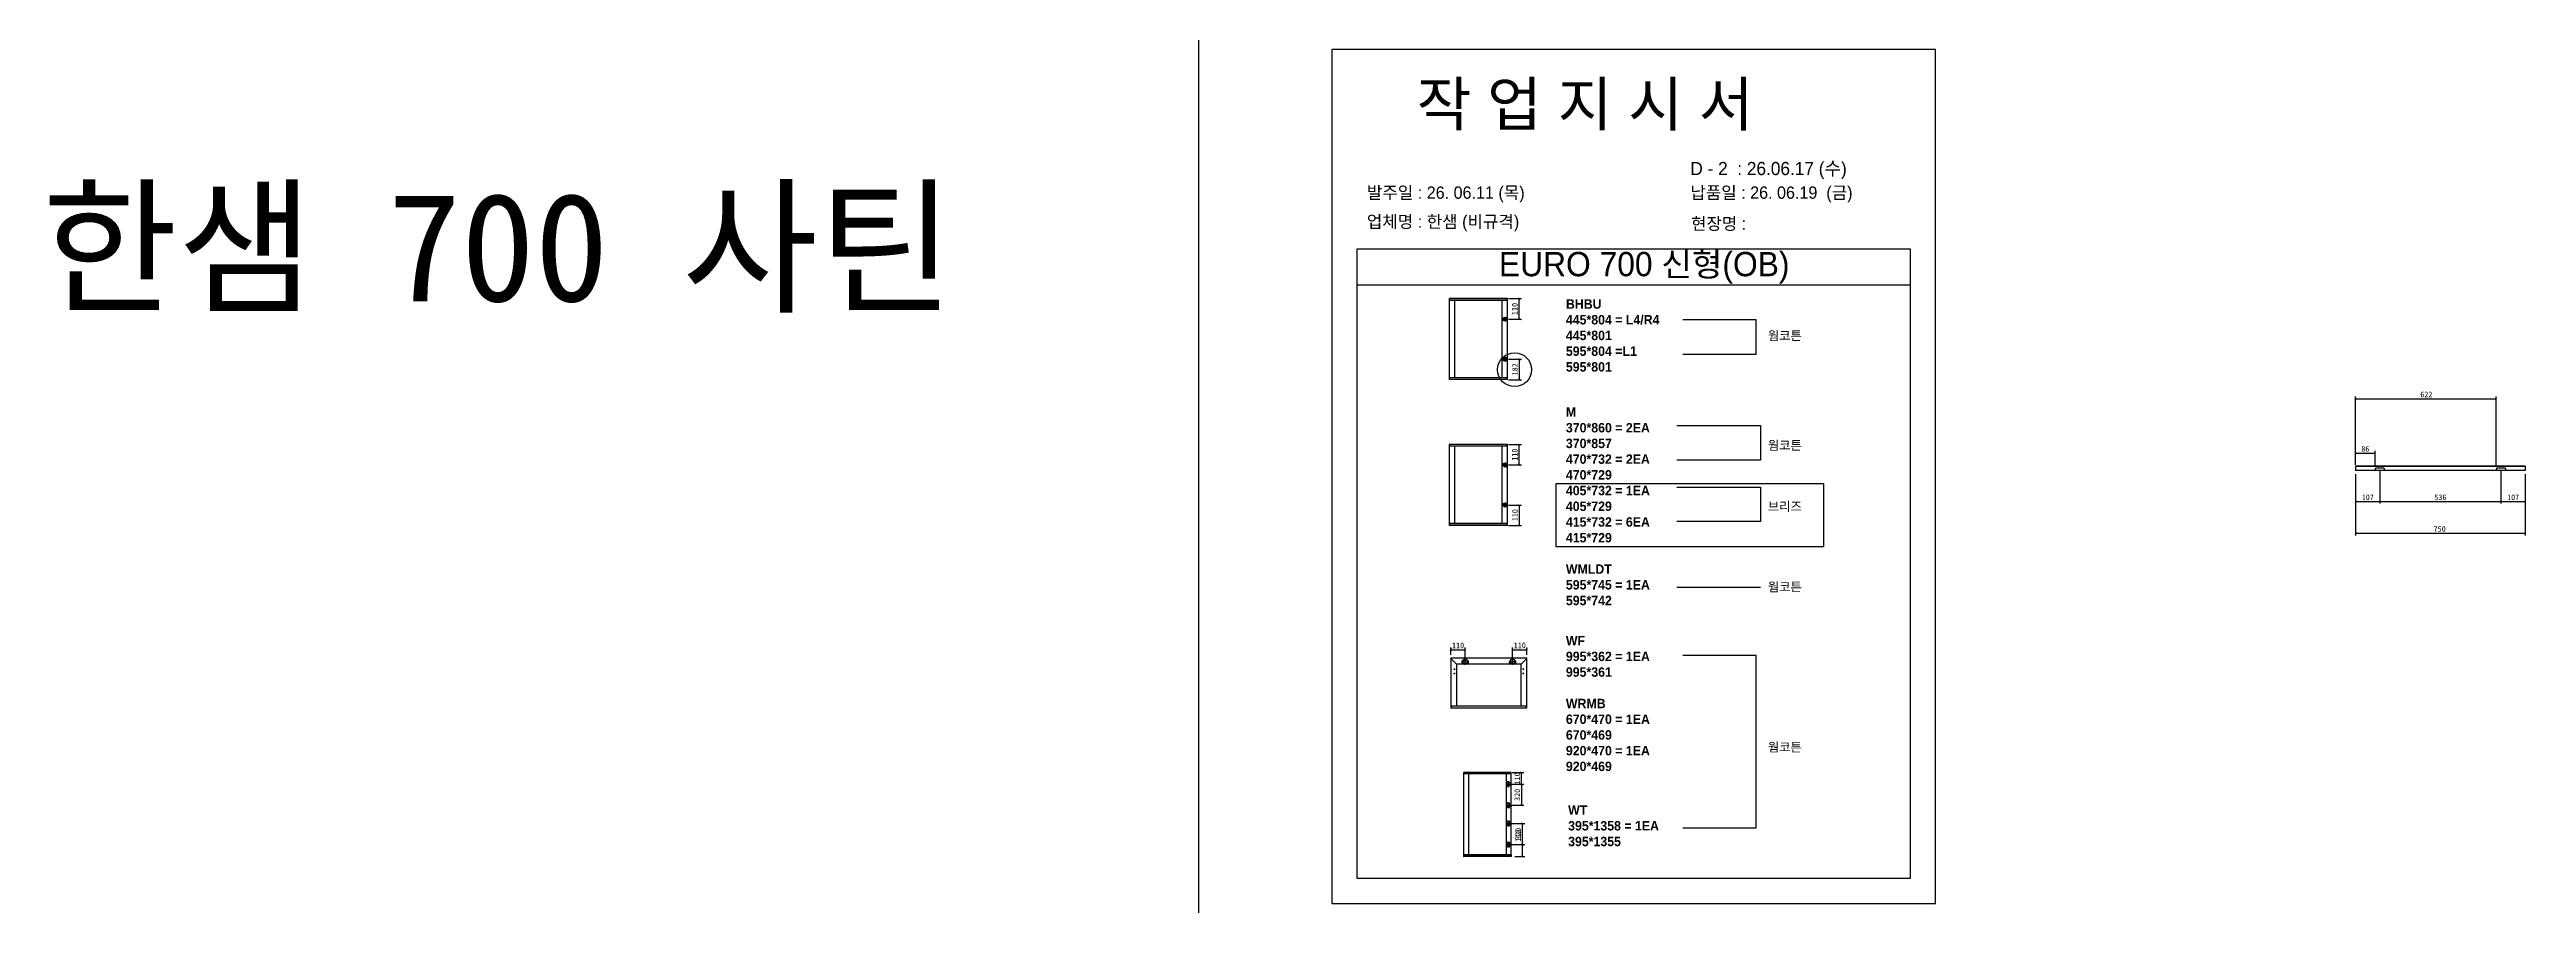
# Model space of a CAD drawing. Header units: millimetres. Extents: x -44117 to 256353, y -2095463 to 65325.
# Drawn here: x 105217 to 116173, y -1008821 to -1005045 of the extents above; entities that cross this region are included whole.
import ezdxf

# ---------------------------------------------------------------- set-up
doc = ezdxf.new("R2010")
doc.units = ezdxf.units.MM
doc.header["$LTSCALE"] = 10
doc.layers.add('Layer1', color=7, linetype='Continuous', lineweight=70)
doc.dimstyles.new('ISO-25', dxfattribs={"dimtxt": 2.5, "dimasz": 2.5, "dimexe": 1, "dimexo": 1, "dimtad": 1, "dimtxsty": 'Standard', "dimblk": 'ARCHTICK', "dimcen": 2.5, "dimadec": 0, "dimazin": 0, "dimtfac": 1, "dimtmove": 0, "dimatfit": 3, "dimfxl": 0, "dimarcsym": 0})

msp = doc.modelspace()

# ---------------------------------------------------------------- texts
at = {"attachment_point": 1}
for s, width, gutter_width, heights, insert, char_height in [('{\\fGulim|b0|i0|c129|p50;작 업 지 시 서}', 4553.9528048, 17.21164, [-214.58863], (111263.9403, -1005189.25355), 192.7704086), ('{\\f굴림|b0|i0|c129|p50;한샘} 700 {\\f굴림|b0|i0|c129|p50;사틴}', 5072.1082947, 2395.6482, [-533.35869], (105182.75576, -1005678.72689), 479.1296392), ('{\\f굴림|b0|i0|c129|p50;한샘} 700 {\\f굴림|b0|i0|c129|p50;사틴}', 5072.1082947, 2395.6482, [-533.35869], (105182.75576, -1005678.72689), 479.1296392), ('{\\f굴림|b0|i0|c129|p50;한샘} 700 {\\f굴림|b0|i0|c129|p50;사틴}', 5072.1082947, 2395.6482, [-533.35869], (105182.75576, -1005678.72689), 479.1296392), ('{\\f굴림|b0|i0|c129|p50;한샘} 700 {\\f굴림|b0|i0|c129|p50;사틴}', 5072.1082947, 2395.6482, [-533.35869], (105182.75576, -1005678.72689), 479.1296392), ('{\\f굴림|b0|i0|c129|p50;한샘} 700 {\\f굴림|b0|i0|c129|p50;사틴}', 5072.1082947, 2395.6482, [-533.35869], (105182.75576, -1005678.72689), 479.1296392), ('\\pt11;{\\fGulim|b0|i0|c129|p50;발주일 : 26. 06.11 (목)}', 5257.1634623, 19.86943, [54.84616], (111043.64264, -1005649.9432), 54.5217024), ('{\\fGulim|b0|i0|c129|p50;납품일 : 26. 06.19  (금)}', 5257.1634623, 19.86943, [55.77782], (112474.20625, -1005649.9432), 54.5217024), ('{\\fGulim|b0|i0|c129|p50;업체명 : 한샘 (비규격)}', 5257.1634623, 19.86943, [57.40323], (111043.64264, -1005778.15055), 54.5217024), ('{\\fGulim|b0|i0|c129|p50;현장명 :  }', 5221.1406308, 19.73328, [60.42093], (112478.01031, -1005787.29409), 54.1481119), ('{\\fGulim|b0|i0|c129|p50;EURO 700 신형(OB)}', 2538.6306726, 9.59474, [-135.22072], (111627.72838, -1005939.69261), 107.4611207), ('{\\f굴림|b1|i0|c129|p50;BHBU\\P445*804 = L4/R4\\P\\C1;445*801\\P\\C256;595*804 =L1\\P\\C1;595*801}', 12604.7778903, 162.10861, [-324.87889], (111924.07556, -1006149.20286), 41.6850715), ('{\\f굴림|b1|i0|c129|p50;웜코튼}', 12072.7918459, 155.2668, [-43.09446], (112817.44562, -1006290.24034), 39.9257485), ('{\\f굴림|b1|i0|c129|p50;M\\P370*860 = 2EA\\P\\C1;370*857\\P\\C256;470*732 = 2EA\\P\\C1;470*729\\P\\C256;405*732 = 1EA\\P\\C1;405*729\\P\\C256;415*732 = 6EA\\P\\C1;415*729\\P\\P\\C256;WMLDT\\P595*745 = 1EA\\P\\C1;595*742}', 12604.7778903, 162.10861, [-877.70234], (111924.07556, -1006626.71904), 41.6850715), ('{\\f굴림|b1|i0|c129|p50;웜코튼}', 12072.7918459, 155.2668, [-43.09446], (112817.44562, -1006775.31138), 39.9257485), ('{\\f굴림|b1|i0|c129|p50;브리즈}', 12072.7918459, 155.2668, [-44.36194], (112817.44562, -1007045.1142), 39.9257485), ('{\\f굴림|b1|i0|c129|p50;웜코튼}', 12072.7918459, 155.2668, [-43.09446], (112817.44562, -1007401.02431), 39.9257485), ('{\\f굴림|b1|i0|c129|p50;WF\\P995*362 = 1EA\\P\\C1;995*361\\P\\C256;\\PWRMB\\P670*470 = 1EA\\P\\C1;670*469\\P\\C256;920*470 = 1EA\\P\\C1;920*469}', 12604.7778903, 162.10861, [-599.47103], (111924.07556, -1007638.12085), 41.6850715), ('{\\f굴림|b1|i0|c129|p50;웜코튼}', 12072.7918459, 155.2668, [-43.09446], (112817.44562, -1008109.97429), 39.9257485), ('{\\f굴림|b1|i0|c129|p50;WT\\P395*1358 = 1EA\\P\\C1;395*1355}', 12604.7778903, 162.10861, [-182.06892], (111933.93536, -1008387.40048), 41.6850715)]:
    msp.add_mtext_dynamic_manual_height_columns(s, width=width, gutter_width=gutter_width, heights=heights, dxfattribs=dict(at, insert=insert, char_height=char_height))
at = {"color": 1, "insert": (112474.51313, -1005541.56167), "char_height": 58.2865954, "attachment_point": 1}
msp.add_mtext_dynamic_manual_height_columns('{\\fGulim|b0|i0|c129|p50;D - 2  : 26.06.17 (수)}', width=5620.1869425, gutter_width=21.24147, heights=[59.62945], dxfattribs=at)

# ---------------------------------------------------------------- blocks, each defined once
blk = doc.blocks.new('_ArchTick')
at = {"color": 0, "linetype": 'ByBlock', "const_width": 0.15}
blk.add_lwpolyline([(-0.5, -0.5), (0.5, 0.5)], dxfattribs=at)
blk = doc.blocks.new('*D6853')
at = {"color": 0, "lineweight": -2}
for p, q in [((111670, -1006791), (111727, -1006791)), ((111717, -1006882), (111717, -1006791)), ((111670, -1006882), (111727, -1006882))]:
    blk.add_line(p, q, dxfattribs=at)
at = {"layer": 'Defpoints', "color": 0}
for p in [(111655, -1006791), (111717, -1006791), (111655, -1006882)]:
    blk.add_point(p, dxfattribs=at)
at = {"color": 0, "lineweight": -2, "xscale": 10, "yscale": 10, "zscale": 10}
for p, rotation in [((111717, -1006791), 90), ((111717, -1006882), 270)]:
    blk.add_blockref('_ArchTick', p, dxfattribs=dict(at, rotation=rotation))
at = {"color": 0, "insert": (111698, -1006836), "char_height": 25, "attachment_point": 5, "rotation": 90}
blk.add_mtext('110', dxfattribs=at)
blk = doc.blocks.new('*D6854')
at = {"color": 0, "lineweight": -2}
for p, q in [((111670, -1007059), (111728, -1007059)), ((111718, -1007059), (111718, -1007149)), ((111670, -1007149), (111728, -1007149))]:
    blk.add_line(p, q, dxfattribs=at)
at = {"layer": 'Defpoints', "color": 0}
for p in [(111655, -1007059), (111655, -1007149), (111718, -1007149)]:
    blk.add_point(p, dxfattribs=at)
at = {"color": 0, "lineweight": -2, "xscale": 10, "yscale": 10, "zscale": 10}
for p, rotation in [((111718, -1007059), 90), ((111718, -1007149), 270)]:
    blk.add_blockref('_ArchTick', p, dxfattribs=dict(at, rotation=rotation))
at = {"color": 0, "insert": (111699, -1007104), "char_height": 25, "attachment_point": 5, "rotation": 90}
blk.add_mtext('110', dxfattribs=at)
blk = doc.blocks.new('*D6855')
at = {"color": 0, "lineweight": -2}
for p, q in [((111670, -1006146), (111727, -1006146)), ((111717, -1006237), (111717, -1006146)), ((111670, -1006237), (111727, -1006237))]:
    blk.add_line(p, q, dxfattribs=at)
at = {"layer": 'Defpoints', "color": 0}
for p in [(111655, -1006146), (111717, -1006146), (111655, -1006237)]:
    blk.add_point(p, dxfattribs=at)
at = {"color": 0, "lineweight": -2, "xscale": 10, "yscale": 10, "zscale": 10}
for p, rotation in [((111717, -1006146), 90), ((111717, -1006237), 270)]:
    blk.add_blockref('_ArchTick', p, dxfattribs=dict(at, rotation=rotation))
at = {"color": 0, "insert": (111698, -1006192), "char_height": 25, "attachment_point": 5, "rotation": 90}
blk.add_mtext('110', dxfattribs=at)
blk = doc.blocks.new('*D6856')
at = {"color": 0, "lineweight": -2}
for p, q in [((111670, -1006414), (111728, -1006414)), ((111718, -1006414), (111718, -1006505)), ((111670, -1006505), (111728, -1006505))]:
    blk.add_line(p, q, dxfattribs=at)
at = {"layer": 'Defpoints', "color": 0}
for p in [(111655, -1006414), (111655, -1006505), (111718, -1006505)]:
    blk.add_point(p, dxfattribs=at)
at = {"color": 0, "lineweight": -2, "xscale": 10, "yscale": 10, "zscale": 10}
for p, rotation in [((111718, -1006414), 90), ((111718, -1006505), 270)]:
    blk.add_blockref('_ArchTick', p, dxfattribs=dict(at, rotation=rotation))
at = {"color": 0, "insert": (111699, -1006459), "char_height": 25, "attachment_point": 5, "rotation": 90}
blk.add_mtext('182', dxfattribs=at)
blk = doc.blocks.new('*D6857')
at = {"color": 0, "lineweight": -2}
for p, q in [((111415, -1007722), (111415, -1007689)), ((111415, -1007699), (111478, -1007699)), ((111478, -1007735), (111478, -1007689))]:
    blk.add_line(p, q, dxfattribs=at)
at = {"layer": 'Defpoints', "color": 0}
for p in [(111415, -1007737), (111478, -1007699), (111478, -1007750)]:
    blk.add_point(p, dxfattribs=at)
at = {"color": 0, "lineweight": -2, "xscale": 10, "yscale": 10, "zscale": 10, "rotation": 180}
blk.add_blockref('_ArchTick', (111415, -1007699), dxfattribs=at)
at = {"color": 0, "lineweight": -2, "xscale": 10, "yscale": 10, "zscale": 10}
blk.add_blockref('_ArchTick', (111478, -1007699), dxfattribs=at)
at = {"color": 0, "insert": (111447, -1007680), "char_height": 25, "attachment_point": 5}
blk.add_mtext('110', dxfattribs=at)
blk = doc.blocks.new('*D6858')
at = {"color": 0, "lineweight": -2}
for p, q in [((111688, -1007735), (111688, -1007689)), ((111688, -1007699), (111751, -1007699)), ((111751, -1007722), (111751, -1007689))]:
    blk.add_line(p, q, dxfattribs=at)
at = {"layer": 'Defpoints', "color": 0}
for p in [(111751, -1007699), (111751, -1007737), (111688, -1007750)]:
    blk.add_point(p, dxfattribs=at)
at = {"color": 0, "lineweight": -2, "xscale": 10, "yscale": 10, "zscale": 10, "rotation": 180}
blk.add_blockref('_ArchTick', (111688, -1007699), dxfattribs=at)
at = {"color": 0, "lineweight": -2, "xscale": 10, "yscale": 10, "zscale": 10}
blk.add_blockref('_ArchTick', (111751, -1007699), dxfattribs=at)
at = {"color": 0, "insert": (111720, -1007680), "char_height": 25, "attachment_point": 5}
blk.add_mtext('110', dxfattribs=at)
blk = doc.blocks.new('*D6859')
at = {"color": 0, "lineweight": -2}
for p, q in [((111687, -1008242), (111738, -1008242)), ((111687, -1008294), (111738, -1008294)), ((111728, -1008294), (111728, -1008242))]:
    blk.add_line(p, q, dxfattribs=at)
at = {"layer": 'Defpoints', "color": 0}
for p in [(111672, -1008242), (111672, -1008294), (111728, -1008242)]:
    blk.add_point(p, dxfattribs=at)
at = {"color": 0, "lineweight": -2, "xscale": 10, "yscale": 10, "zscale": 10}
for p, rotation in [((111728, -1008242), 90), ((111728, -1008294), 270)]:
    blk.add_blockref('_ArchTick', p, dxfattribs=dict(at, rotation=rotation))
at = {"color": 0, "insert": (111709, -1008268), "char_height": 25, "attachment_point": 5, "rotation": 90}
blk.add_mtext('110', dxfattribs=at)
blk = doc.blocks.new('*D6860')
at = {"color": 0, "lineweight": -2}
for p, q in [((111732, -1008561), (111732, -1008493)), ((111687, -1008561), (111742, -1008561)), ((111698, -1008613), (111742, -1008613)), ((111732, -1008613), (111732, -1008561))]:
    blk.add_line(p, q, dxfattribs=at)
at = {"layer": 'Defpoints', "color": 0}
for p in [(111672, -1008561), (111683, -1008613), (111732, -1008561)]:
    blk.add_point(p, dxfattribs=at)
at = {"color": 0, "lineweight": -2, "xscale": 10, "yscale": 10, "zscale": 10}
for p, rotation in [((111732, -1008561), 90), ((111732, -1008613), 270)]:
    blk.add_blockref('_ArchTick', p, dxfattribs=dict(at, rotation=rotation))
at = {"color": 0, "insert": (111713, -1008522), "char_height": 25, "attachment_point": 5, "rotation": 90}
blk.add_mtext('110', dxfattribs=at)
blk = doc.blocks.new('*D6861')
at = {"color": 0, "lineweight": -2}
for p, q in [((111687, -1008468), (111742, -1008468)), ((111732, -1008561), (111732, -1008468)), ((111687, -1008561), (111742, -1008561))]:
    blk.add_line(p, q, dxfattribs=at)
at = {"layer": 'Defpoints', "color": 0}
for p in [(111672, -1008468), (111732, -1008468), (111672, -1008561)]:
    blk.add_point(p, dxfattribs=at)
at = {"color": 0, "lineweight": -2, "xscale": 10, "yscale": 10, "zscale": 10}
for p, rotation in [((111732, -1008468), 90), ((111732, -1008561), 270)]:
    blk.add_blockref('_ArchTick', p, dxfattribs=dict(at, rotation=rotation))
at = {"color": 0, "insert": (111713, -1008514), "char_height": 25, "attachment_point": 5, "rotation": 90}
blk.add_mtext('320', dxfattribs=at)
blk = doc.blocks.new('*D6862')
at = {"color": 0, "lineweight": -2}
for p, q in [((111687, -1008294), (111738, -1008294)), ((111728, -1008294), (111728, -1008387)), ((111687, -1008387), (111738, -1008387))]:
    blk.add_line(p, q, dxfattribs=at)
at = {"layer": 'Defpoints', "color": 0}
for p in [(111672, -1008294), (111672, -1008387), (111728, -1008387)]:
    blk.add_point(p, dxfattribs=at)
at = {"color": 0, "lineweight": -2, "xscale": 10, "yscale": 10, "zscale": 10}
for p, rotation in [((111728, -1008294), 90), ((111728, -1008387), 270)]:
    blk.add_blockref('_ArchTick', p, dxfattribs=dict(at, rotation=rotation))
at = {"color": 0, "insert": (111709, -1008341), "char_height": 25, "attachment_point": 5, "rotation": 90}
blk.add_mtext('320', dxfattribs=at)
blk = doc.blocks.new('*D6867')
at = {"color": 0, "lineweight": -2}
for p, q in [((115417, -1006922), (115417, -1007194)), ((116167, -1006922), (116167, -1007194)), ((115417, -1007184), (116167, -1007184))]:
    blk.add_line(p, q, dxfattribs=at)
at = {"layer": 'Defpoints', "color": 0}
for p in [(115417, -1006907), (116167, -1006907), (116167, -1007184)]:
    blk.add_point(p, dxfattribs=at)
at = {"color": 0, "lineweight": -2, "xscale": 10, "yscale": 10, "zscale": 10, "rotation": 180}
blk.add_blockref('_ArchTick', (115417, -1007184), dxfattribs=at)
at = {"color": 0, "lineweight": -2, "xscale": 10, "yscale": 10, "zscale": 10}
blk.add_blockref('_ArchTick', (116167, -1007184), dxfattribs=at)
at = {"color": 0, "insert": (115789, -1007165), "char_height": 25, "attachment_point": 5}
blk.add_mtext('750', dxfattribs=at)
blk = doc.blocks.new('*D6868')
at = {"color": 0, "lineweight": -2}
for p, q in [((115417, -1006922), (115417, -1007053)), ((115524, -1006910), (115524, -1007053)), ((115417, -1007043), (115524, -1007043))]:
    blk.add_line(p, q, dxfattribs=at)
at = {"layer": 'Defpoints', "color": 0}
for p in [(115417, -1006907), (115524, -1006895), (115524, -1007043)]:
    blk.add_point(p, dxfattribs=at)
at = {"color": 0, "lineweight": -2, "xscale": 10, "yscale": 10, "zscale": 10, "rotation": 180}
blk.add_blockref('_ArchTick', (115417, -1007043), dxfattribs=at)
at = {"color": 0, "lineweight": -2, "xscale": 10, "yscale": 10, "zscale": 10}
blk.add_blockref('_ArchTick', (115524, -1007043), dxfattribs=at)
at = {"color": 0, "insert": (115471, -1007025), "char_height": 25, "attachment_point": 5}
blk.add_mtext('107', dxfattribs=at)
blk = doc.blocks.new('*D6869')
at = {"color": 0, "lineweight": -2}
for p, q in [((116060, -1006910), (116060, -1007053)), ((116167, -1006922), (116167, -1007053)), ((116060, -1007043), (116167, -1007043))]:
    blk.add_line(p, q, dxfattribs=at)
at = {"layer": 'Defpoints', "color": 0}
for p in [(116060, -1006895), (116167, -1006907), (116167, -1007043)]:
    blk.add_point(p, dxfattribs=at)
at = {"color": 0, "lineweight": -2, "xscale": 10, "yscale": 10, "zscale": 10, "rotation": 180}
blk.add_blockref('_ArchTick', (116060, -1007043), dxfattribs=at)
at = {"color": 0, "lineweight": -2, "xscale": 10, "yscale": 10, "zscale": 10}
blk.add_blockref('_ArchTick', (116167, -1007043), dxfattribs=at)
at = {"color": 0, "insert": (116114, -1007025), "char_height": 25, "attachment_point": 5}
blk.add_mtext('107', dxfattribs=at)
blk = doc.blocks.new('*D6870')
at = {"color": 0, "lineweight": -2}
for p, q in [((115417, -1006874), (115417, -1006819)), ((115417, -1006829), (115503, -1006829)), ((115503, -1006885), (115503, -1006819))]:
    blk.add_line(p, q, dxfattribs=at)
at = {"layer": 'Defpoints', "color": 0}
for p in [(115503, -1006829), (115417, -1006889), (115503, -1006900)]:
    blk.add_point(p, dxfattribs=at)
at = {"color": 0, "lineweight": -2, "xscale": 10, "yscale": 10, "zscale": 10, "rotation": 180}
blk.add_blockref('_ArchTick', (115417, -1006829), dxfattribs=at)
at = {"color": 0, "lineweight": -2, "xscale": 10, "yscale": 10, "zscale": 10}
blk.add_blockref('_ArchTick', (115503, -1006829), dxfattribs=at)
at = {"color": 0, "insert": (115460, -1006811), "char_height": 25, "attachment_point": 5}
blk.add_mtext('86', dxfattribs=at)
blk = doc.blocks.new('*D6871')
at = {"color": 0, "lineweight": -2}
for p, q in [((115417, -1006882), (115417, -1006579)), ((115417, -1006589), (116039, -1006589)), ((116039, -1006885), (116039, -1006579))]:
    blk.add_line(p, q, dxfattribs=at)
at = {"layer": 'Defpoints', "color": 0}
for p in [(116039, -1006589), (115417, -1006897), (116039, -1006900)]:
    blk.add_point(p, dxfattribs=at)
at = {"color": 0, "lineweight": -2, "xscale": 10, "yscale": 10, "zscale": 10, "rotation": 180}
blk.add_blockref('_ArchTick', (115417, -1006589), dxfattribs=at)
at = {"color": 0, "lineweight": -2, "xscale": 10, "yscale": 10, "zscale": 10}
blk.add_blockref('_ArchTick', (116039, -1006589), dxfattribs=at)
at = {"color": 0, "insert": (115730, -1006570), "char_height": 25, "attachment_point": 5}
blk.add_mtext('622', dxfattribs=at)
blk = doc.blocks.new('*D6872')
at = {"color": 0, "lineweight": -2}
for p, q in [((115524, -1006920), (115524, -1007053)), ((116060, -1006920), (116060, -1007053)), ((115524, -1007043), (116060, -1007043))]:
    blk.add_line(p, q, dxfattribs=at)
at = {"layer": 'Defpoints', "color": 0}
for p in [(115524, -1006905), (116060, -1006905), (116060, -1007043)]:
    blk.add_point(p, dxfattribs=at)
at = {"color": 0, "lineweight": -2, "xscale": 10, "yscale": 10, "zscale": 10, "rotation": 180}
blk.add_blockref('_ArchTick', (115524, -1007043), dxfattribs=at)
at = {"color": 0, "lineweight": -2, "xscale": 10, "yscale": 10, "zscale": 10}
blk.add_blockref('_ArchTick', (116060, -1007043), dxfattribs=at)
at = {"color": 0, "insert": (115792, -1007025), "char_height": 25, "attachment_point": 5}
blk.add_mtext('536', dxfattribs=at)

# ---------------------------------------------------------------- dimensions: what is measured, and where the dimension line sits
for base, p1, p2, text, picture, middle in [((111717.23537, -1006146.04145), (111654.8149, -1006237.07614), (111654.8149, -1006146.04145), '110', '*D6855', (111698.48537, -1006191.5588)), ((111718.23373, -1006504.53991), (111654.8149, -1006414.0749), (111654.8149, -1006504.53991), '182', '*D6856', (111699.48373, -1006459.30741)), ((111717.23537, -1006790.70713), (111654.8149, -1006881.74182), (111654.8149, -1006790.70713), '110', '*D6853', (111698.48537, -1006836.22448)), ((111718.23373, -1007149.20559), (111654.8149, -1007058.74058), (111654.8149, -1007149.20559), '110', '*D6854', (111699.48373, -1007103.97309)), ((111728.17812, -1008387.31125), (111672.17254, -1008293.69509), (111672.17254, -1008387.31125), '320', '*D6862', (111709.42812, -1008340.50317)), ((111732.24688, -1008467.60132), (111672.17254, -1008561.21746), (111672.17254, -1008467.60132), '320', '*D6861', (111713.49688, -1008514.40939)), ((111732.24688, -1008561.21746), (111682.53125, -1008613.28869), (111672.17254, -1008561.21746), '110', '*D6860', (111713.49688, -1008522.05079))]:
    dim = msp.add_linear_dim(base=base, p1=p1, p2=p2, angle=90, text=text, dimstyle='ISO-25', override={"dimscale": 10, "dimasz": 1, "dimexo": 1.5, "dimtxsty": 'Standard'})
    dim.commit()
    dim.dimension.update_dxf_attribs({"geometry": picture, "text_midpoint": middle})
for base, p1, p2, override, picture, middle in [((116039.34613, -1006589.15203), (115417.34593, -1006897.26453), (116039.34613, -1006900.36453), {"dimscale": 10, "dimasz": 1, "dimexo": 1.5}, '*D6871', (115730.34603, -1006589.15203)), ((116167.35072, -1007183.88755), (115417.34593, -1006906.76453), (116167.35072, -1006906.76453), {"dimscale": 10, "dimasz": 1, "dimexo": 1.5, "dimtxsty": 'Standard'}, '*D6867', (115789.34833, -1007183.88755))]:
    dim = msp.add_linear_dim(base=base, p1=p1, p2=p2, dimstyle='ISO-25', override=override)
    dim.commit()
    dim.dimension.update_dxf_attribs({"geometry": picture, "text_midpoint": middle, "dimtype": 160})
for base, p1, p2, picture, middle in [((115503.34613, -1006829.43182), (115417.34593, -1006889.16453), (115503.34613, -1006900.36453), '*D6870', (115460.34603, -1006810.68182)), ((115524.34613, -1007043.35412), (115417.34593, -1006906.76453), (115524.34613, -1006895.36453), '*D6868', (115470.84603, -1007024.60412)), ((116060.34613, -1007043.35412), (115524.34613, -1006905.36453), (116060.34613, -1006905.36453), '*D6872', (115792.34613, -1007024.60412)), ((116167.35072, -1007043.35412), (116060.34613, -1006895.36453), (116167.35072, -1006906.76453), '*D6869', (116113.84843, -1007024.60412))]:
    dim = msp.add_linear_dim(base=base, p1=p1, p2=p2, dimstyle='ISO-25', override={"dimscale": 10, "dimasz": 1, "dimexo": 1.5})
    dim.commit()
    dim.dimension.update_dxf_attribs({"geometry": picture, "text_midpoint": middle})
for base, p1, p2, picture, middle in [((111478.32584, -1007698.85867), (111415.48313, -1007737.4101), (111478.32584, -1007749.80568), '*D6857', (111446.90449, -1007680.10867)), ((111751.11467, -1007698.85867), (111688.27196, -1007749.80568), (111751.11467, -1007737.4101), '*D6858', (111719.69331, -1007680.10867))]:
    dim = msp.add_linear_dim(base=base, p1=p1, p2=p2, text='110', dimstyle='ISO-25', override={"dimscale": 10, "dimasz": 1, "dimexo": 1.5, "dimtxsty": 'Standard'})
    dim.commit()
    dim.dimension.update_dxf_attribs({"geometry": picture, "text_midpoint": middle})
dim = msp.add_linear_dim(base=(111728.17812, -1008242.21806), p1=(111672.17254, -1008293.69509), p2=(111672.17254, -1008242.21806), angle=90, text='110', dimstyle='ISO-25', override={"dimscale": 10, "dimasz": 1, "dimexo": 1.5, "dimtxsty": 'Standard'})
dim.commit()
dim.dimension.update_dxf_attribs({"geometry": '*D6859', "text_midpoint": (111728.17812, -1008267.95657), "dimtype": 160})

# ---------------------------------------------------------------- linework, layer by layer
for p, q in [((113447.68849, -1005926.98147), (110999.77533, -1005926.98147)), ((113447.68849, -1006085.93687), (110999.77533, -1006085.93687)), ((111407.84751, -1006146.29899), (111407.84751, -1006504.28236)), ((111665.95373, -1006146.76256), (111407.84751, -1006146.76256)), ((111665.95373, -1006153.76771), (111407.84751, -1006153.76771)), ((111665.69619, -1006146.04145), (111408.10505, -1006146.04145)), ((111430.76875, -1006153.25262), (111430.76875, -1006496.81365)), ((111642.77495, -1006496.81365), (111642.77495, -1006153.76771)), ((111664.66602, -1006153.76771), (111664.66602, -1006146.04145)), ((111665.95373, -1006504.28236), (111665.95373, -1006146.29899)), ((111665.95373, -1006496.81365), (111407.84751, -1006496.81365)), ((111665.95373, -1006503.8188), (111407.84751, -1006503.8188)), ((111665.69619, -1006504.53991), (111408.10505, -1006504.53991)), ((111409.13522, -1006504.53991), (111409.13522, -1006496.81365)), ((111664.66602, -1006496.81365), (111664.66602, -1006504.53991)), ((111407.84751, -1006790.96467), (111407.84751, -1007148.94804)), ((111665.95373, -1006791.42825), (111407.84751, -1006791.42825)), ((111665.95373, -1006798.43339), (111407.84751, -1006798.43339)), ((111665.69619, -1006790.70713), (111408.10505, -1006790.70713)), ((111430.76875, -1006797.9183), (111430.76875, -1007141.47933)), ((111642.77495, -1007141.47933), (111642.77495, -1006798.43339)), ((111664.66602, -1006798.43339), (111664.66602, -1006790.70713)), ((111665.95373, -1007148.94804), (111665.95373, -1006790.96467)), ((115417.34593, -1006887.76453), (115417.34593, -1006906.76453)), ((116167.35072, -1006887.76453), (116167.35072, -1006906.76453)), ((111665.95373, -1007141.47933), (111407.84751, -1007141.47933)), ((111665.95373, -1007148.48448), (111407.84751, -1007148.48448)), ((111665.69619, -1007149.20559), (111408.10505, -1007149.20559)), ((111409.13522, -1007149.20559), (111409.13522, -1007141.47933)), ((111664.66602, -1007141.47933), (111664.66602, -1007149.20559)), ((111415.19486, -1007737.4101), (111415.19486, -1007955.91823)), ((111440.85083, -1007763.06607), (111415.27929, -1007737.20626)), ((111751.11467, -1007737.12183), (111415.48313, -1007737.12183)), ((111478.32584, -1007765.52941), (111478.32584, -1007734.08194)), ((111688.27196, -1007765.52941), (111688.27196, -1007734.08194)), ((111725.74697, -1007763.06607), (111751.3185, -1007737.20626)), ((111751.40294, -1007955.91823), (111751.40294, -1007737.4101)), ((111428.16698, -1007785.55107), (111433.93237, -1007785.55107)), ((111428.16698, -1007804.00031), (111433.93237, -1007804.00031)), ((111431.04967, -1007782.66838), (111431.04967, -1007788.43376)), ((111431.04967, -1007801.11761), (111431.04967, -1007806.883)), ((111440.85083, -1007763.06607), (111440.85083, -1007948.13496)), ((111725.74697, -1007763.06607), (111440.85083, -1007763.06607)), ((111494.04958, -1007749.80568), (111462.60211, -1007749.80568)), ((111467.65988, -1007755.57106), (111463.04757, -1007755.57106)), ((111465.35372, -1007753.26491), (111465.35372, -1007757.87722)), ((111493.60411, -1007755.57106), (111488.99181, -1007755.57106)), ((111491.29796, -1007753.26491), (111491.29796, -1007757.87722)), ((111672.54822, -1007749.80568), (111703.99569, -1007749.80568)), ((111677.606, -1007755.57106), (111672.99369, -1007755.57106)), ((111675.29985, -1007753.26491), (111675.29985, -1007757.87722)), ((111703.55024, -1007755.57106), (111698.93793, -1007755.57106)), ((111701.24408, -1007753.26491), (111701.24408, -1007757.87722)), ((111725.74697, -1007947.55842), (111725.74697, -1007763.06607)), ((111738.43082, -1007785.55107), (111732.66544, -1007785.55107)), ((111738.43082, -1007804.00031), (111732.66544, -1007804.00031)), ((111735.54813, -1007782.66838), (111735.54813, -1007788.43376)), ((111735.54813, -1007801.11761), (111735.54813, -1007806.883)), ((111415.19486, -1007947.55842), (111751.40294, -1007947.55842)), ((111415.19486, -1007955.39935), (111751.11467, -1007955.39935)), ((111415.48313, -1007956.2065), (111751.11467, -1007956.2065)), ((111416.6362, -1007947.55842), (111416.6362, -1007956.2065)), ((111749.96159, -1007956.2065), (111749.96159, -1007947.55842)), ((111471.66807, -1008241.79145), (111471.66807, -1008613.1211)), ((111682.60067, -1008242.21806), (111471.66807, -1008242.21806)), ((111682.60067, -1008248.66454), (111471.66807, -1008248.66454)), ((111682.36366, -1008241.55445), (111471.90507, -1008241.55445)), ((111472.85308, -1008241.55445), (111472.85308, -1008248.66454)), ((111492.76133, -1008248.19053), (111492.76133, -1008606.24802)), ((111659.24514, -1008293.69509), (111685.09993, -1008293.69509)), ((111661.2704, -1008606.24802), (111661.2704, -1008248.66454)), ((111669.80251, -1008283.02996), (111666.01046, -1008283.02996)), ((111667.90649, -1008281.13393), (111667.90649, -1008284.92598)), ((111672.17254, -1008306.62249), (111672.17254, -1008280.7677)), ((111681.41565, -1008248.66454), (111681.41565, -1008241.55445)), ((111682.60067, -1008613.1211), (111682.60067, -1008241.79145)), ((111659.24514, -1008387.31125), (111685.09993, -1008387.31125)), ((111669.80251, -1008304.36022), (111666.01046, -1008304.36022)), ((111669.80251, -1008376.64611), (111666.01046, -1008376.64611)), ((111669.80251, -1008397.97637), (111666.01046, -1008397.97637)), ((111667.90649, -1008302.4642), (111667.90649, -1008306.25624)), ((111667.90649, -1008374.75009), (111667.90649, -1008378.54213)), ((111667.90649, -1008396.08035), (111667.90649, -1008399.8724)), ((111672.17254, -1008374.38385), (111672.17254, -1008400.23864)), ((111659.24514, -1008467.60132), (111685.09993, -1008467.60132)), ((111669.80251, -1008456.93617), (111666.01046, -1008456.93617)), ((111669.80251, -1008478.26644), (111666.01046, -1008478.26644)), ((111667.90649, -1008455.04015), (111667.90649, -1008458.8322)), ((111667.90649, -1008476.37041), (111667.90649, -1008480.16246)), ((111672.17254, -1008454.67392), (111672.17254, -1008480.52871)), ((111682.60067, -1008606.24802), (111471.66807, -1008606.24802)), ((111682.60067, -1008612.6945), (111471.66807, -1008612.6945)), ((111682.36366, -1008613.35811), (111471.90507, -1008613.35811)), ((111472.85308, -1008613.35811), (111472.85308, -1008606.24802)), ((111659.24514, -1008561.21746), (111685.09993, -1008561.21746)), ((111669.80251, -1008550.55232), (111666.01046, -1008550.55232)), ((111669.80251, -1008571.88258), (111666.01046, -1008571.88258)), ((111667.90649, -1008548.65629), (111667.90649, -1008552.44834)), ((111667.90649, -1008569.98656), (111667.90649, -1008573.7786)), ((111672.17254, -1008548.29006), (111672.17254, -1008574.14485)), ((111681.41565, -1008606.24802), (111681.41565, -1008613.35811))]:
    msp.add_line(p, q)
at = {"linetype": 'Continuous'}
for p, q in [((116167.35072, -1006887.76453), (115417.34593, -1006887.76453)), ((116167.35072, -1006889.16453), (115417.34593, -1006889.16453)), ((116167.35072, -1006906.76453), (115417.34593, -1006906.76453))]:
    msp.add_line(p, q, dxfattribs=at)
at = {"color": 1}
for p in [(110300.49669, 21924.9366), (110300.49669, 14161.07811), (110300.49669, 18584.38997), (110300.49669, 10820.53148), (110300.49669, 18627.87121), (110300.49669, 10864.01272), (110300.49669, 15287.32457), (110300.49669, 7523.46608), (110300.49669, 3746.75115), (110300.49669, 21924.9366), (110300.49669, 14161.07811), (110300.49669, 18584.38997), (110300.49669, 10820.53148), (110300.49669, 18627.87121), (110300.49669, 10864.01272), (110300.49669, 15287.32457), (110300.49669, 7523.46608), (110300.49669, 3746.75115), (110300.49669, 21924.9366), (110300.49669, 14161.07811), (110300.49669, 18584.38997), (110300.49669, 10820.53148), (110300.49669, 18627.87121), (110300.49669, 10864.01272), (110300.49669, 15287.32457), (110300.49669, 7523.46608), (110300.49669, 3746.75115), (110300.49669, 21924.9366), (110300.49669, 14161.07811), (110300.49669, 18584.38997), (110300.49669, 10820.53148), (110300.49669, 18627.87121), (110300.49669, 10864.01272), (110300.49669, 15287.32457), (110300.49669, 7523.46608), (110300.49669, 3746.75115), (110300.49669, 21924.9366), (110300.49669, 14161.07811), (110300.49669, 18584.38997), (110300.49669, 10820.53148), (110300.49669, 18627.87121), (110300.49669, 10864.01272), (110300.49669, 15287.32457), (110300.49669, 7523.46608), (110300.49669, 3746.75115), (110300.49669, 21924.9366), (110300.49669, 14161.07811), (110300.49669, 18584.38997), (110300.49669, 10820.53148), (110300.49669, 18627.87121), (110300.49669, 10864.01272), (110300.49669, 15287.32457), (110300.49669, 7523.46608), (110300.49669, 3746.75115), (110300.49669, 21924.9366), (110300.49669, 14161.07811), (110300.49669, 18584.38997), (110300.49669, 10820.53148), (110300.49669, 18627.87121), (110300.49669, 10864.01272), (110300.49669, 15287.32457), (110300.49669, 7523.46608), (110300.49669, 3746.75115), (110300.49669, 21924.9366), (110300.49669, 14161.07811), (110300.49669, 18584.38997), (110300.49669, 10820.53148), (110300.49669, 18627.87121), (110300.49669, 10864.01272), (110300.49669, 15287.32457), (110300.49669, 7523.46608), (110300.49669, 3746.75115), (110300.49669, 21924.9366), (110300.49669, 14161.07811), (110300.49669, 18584.38997), (110300.49669, 10820.53148), (110300.49669, 18627.87121), (110300.49669, 10864.01272), (110300.49669, 15287.32457), (110300.49669, 7523.46608), (110300.49669, 3746.75115), (110300.49669, 21924.9366), (110300.49669, 14161.07811), (110300.49669, 18584.38997), (110300.49669, 10820.53148), (110300.49669, 18627.87121), (110300.49669, 10864.01272), (110300.49669, 15287.32457), (110300.49669, 7523.46608), (110300.49669, 3746.75115), (110300.49669, 12702.87182), (110300.49669, 4939.01333), (110300.49669, 9362.32519), (110300.49669, 1598.4667), (110300.49669, 9405.80642), (110300.49669, 1641.94794), (110300.49669, 6065.25979), (110300.49669, -1698.5987), (110300.49669, -5475.31363), (110300.49669, 12702.87182), (110300.49669, 4939.01333), (110300.49669, 9362.32519), (110300.49669, 1598.4667), (110300.49669, 9405.80642), (110300.49669, 1641.94794), (110300.49669, 6065.25979), (110300.49669, -1698.5987), (110300.49669, -5475.31363), (110300.49669, 12702.87182), (110300.49669, 4939.01333), (110300.49669, 9362.32519), (110300.49669, 1598.4667), (110300.49669, 9405.80642), (110300.49669, 1641.94794), (110300.49669, 6065.25979), (110300.49669, -1698.5987), (110300.49669, -5475.31363), (110300.49669, 12702.87182), (110300.49669, 4939.01333), (110300.49669, 9362.32519), (110300.49669, 1598.4667), (110300.49669, 9405.80642), (110300.49669, 1641.94794), (110300.49669, 6065.25979), (110300.49669, -1698.5987), (110300.49669, -5475.31363), (110300.49669, 12702.87182), (110300.49669, 4939.01333), (110300.49669, 9362.32519), (110300.49669, 1598.4667), (110300.49669, 9405.80642), (110300.49669, 1641.94794), (110300.49669, 6065.25979), (110300.49669, -1698.5987), (110300.49669, -5475.31363)]:
    msp.add_xline(p, (0, 1), dxfattribs=at)
for points in [[(110888.50655, -1008821.28953), (113558.95727, -1008821.28953), (113558.95727, -1005044.50921), (110888.50655, -1005044.50921)], [(111880.27584, -1006963.26117), (113062.81588, -1006963.26117), (113062.81588, -1007244.54497), (111880.27584, -1007244.54497)]]:
    msp.add_lwpolyline(points, close=True)
for points in [[(110999.77533, -1005926.98147), (110999.77533, -1008710.02075), (113447.68849, -1008710.02075), (113447.68849, -1005926.98147)], [(112441.22987, -1006239.23054), (112764.07351, -1006239.23054), (112764.07351, -1006392.71358), (112441.22987, -1006392.71358)], [(112414.141, -1006707.80956), (112784.40233, -1006707.80956), (112784.40233, -1006859.93243), (112414.141, -1006859.93243)], [(112414.141, -1006980.48263), (112784.40233, -1006980.48263), (112784.40233, -1007132.6055), (112414.141, -1007132.6055)], [(112414.141, -1007422.50002), (112784.40233, -1007422.50002)], [(112441.22987, -1007723.14608), (112764.07351, -1007723.14608), (112764.07351, -1008487.99084), (112441.22987, -1008487.99084)]]:
    msp.add_lwpolyline(points)
at = {"color": 2, "linetype": 'Continuous'}
for points in [[(115503.34613, -1006900.36453), (115503.34613, -1006900.36453, 0.4142135624), (115508.34613, -1006905.36453), (115540.34613, -1006905.36453, 0.4142135624), (115545.34613, -1006900.36453), (115545.34613, -1006900.36453, 0.4142135624), (115540.34613, -1006895.36453), (115508.34613, -1006895.36453, 0.4142135624)], [(116039.34613, -1006900.36453), (116039.34613, -1006900.36453, 0.4142135624), (116044.34613, -1006905.36453), (116076.34613, -1006905.36453, 0.4142135624), (116081.34613, -1006900.36453), (116081.34613, -1006900.36453, 0.4142135624), (116076.34613, -1006895.36453), (116044.34613, -1006895.36453, 0.4142135624)]]:
    msp.add_lwpolyline(points, format="xyb", close=True, dxfattribs=at)
at = {"color": 1}
msp.add_circle((111697.20366, -1006460.47292), 75.05754, dxfattribs=at)
for centre, radius in [((111478.32584, -1007749.80568), 10.08943), ((111688.27196, -1007749.80568), 10.08943), ((111431.04967, -1007785.55107), 0.86481), ((111431.04967, -1007804.00031), 0.86481), ((111465.35372, -1007755.57106), 0.92246), ((111491.29796, -1007755.57106), 0.92246), ((111675.29985, -1007755.57106), 0.92246), ((111701.24408, -1007755.57106), 0.92246), ((111735.54813, -1007785.55107), 0.86481), ((111735.54813, -1007804.00031), 0.86481), ((111672.17254, -1008293.69509), 8.2951), ((111667.90649, -1008283.02996), 0.75841), ((111672.17254, -1008387.31125), 8.2951), ((111667.90649, -1008304.36022), 0.75841), ((111667.90649, -1008376.64611), 0.75841), ((111667.90649, -1008397.97637), 0.75841), ((111672.17254, -1008467.60132), 8.2951), ((111667.90649, -1008456.93617), 0.75841), ((111667.90649, -1008478.26644), 0.75841), ((111672.17254, -1008561.21746), 8.2951), ((111667.90649, -1008550.55232), 0.75841), ((111667.90649, -1008571.88258), 0.75841)]:
    msp.add_circle(centre, radius)
for centre, radius, start, end in [((111665.69619, -1006146.29899), 0.25754, 0, 90), ((111408.10505, -1006504.28237), 0.25754, 180, 270), ((111665.69619, -1006504.28237), 0.25754, 270, 0), ((111665.69619, -1006790.96467), 0.25754, 0, 90), ((111408.10505, -1007148.94805), 0.25754, 180, 270), ((111665.69619, -1007148.94805), 0.25754, 270, 0), ((111415.48313, -1007737.4101), 0.28827, 90, 180), ((111751.11467, -1007737.4101), 0.28827, 0, 90), ((111415.48313, -1007955.91823), 0.28827, 180, 270), ((111751.11467, -1007955.91823), 0.28827, 270, 0), ((111471.90507, -1008241.79145), 0.237, 90, 180), ((111682.36366, -1008241.79145), 0.237, 0, 90), ((111471.90507, -1008613.12111), 0.237, 180, 270), ((111682.36366, -1008613.12111), 0.237, 270, 0)]:
    msp.add_arc(centre, radius, start, end)
at = {"layer": 'Layer1'}
for p, q in [((111654.8149, -1006227.58414), (111654.8149, -1006246.56815)), ((111654.8149, -1006423.5669), (111654.8149, -1006404.5829)), ((111654.8149, -1006872.24982), (111654.8149, -1006891.23383)), ((111654.8149, -1007068.23258), (111654.8149, -1007049.24858))]:
    msp.add_line(p, q, dxfattribs=at)
for points in [[(111664.3069, -1006237.07614), (111645.32289, -1006237.07614)], [(111664.3069, -1006414.0749), (111645.32289, -1006414.0749)], [(111664.3069, -1006881.74182), (111645.32289, -1006881.74182)], [(111664.3069, -1007058.74058), (111645.32289, -1007058.74058)]]:
    msp.add_lwpolyline(points, close=True, dxfattribs=at)
for centre in [(111654.8149, -1006237.07614), (111654.8149, -1006414.0749), (111654.8149, -1006881.74182), (111654.8149, -1007058.74058)]:
    msp.add_circle(centre, 6.328, dxfattribs=at)

msp.set_redraw_order([(e.dxf.handle, doc.entitydb.next_handle()) for e in msp.query("TEXT MTEXT ATTDEF DIMENSION ARC_DIMENSION")])  # texts and dimensions are drawn at this point

doc.saveas('drawing.dxf')
